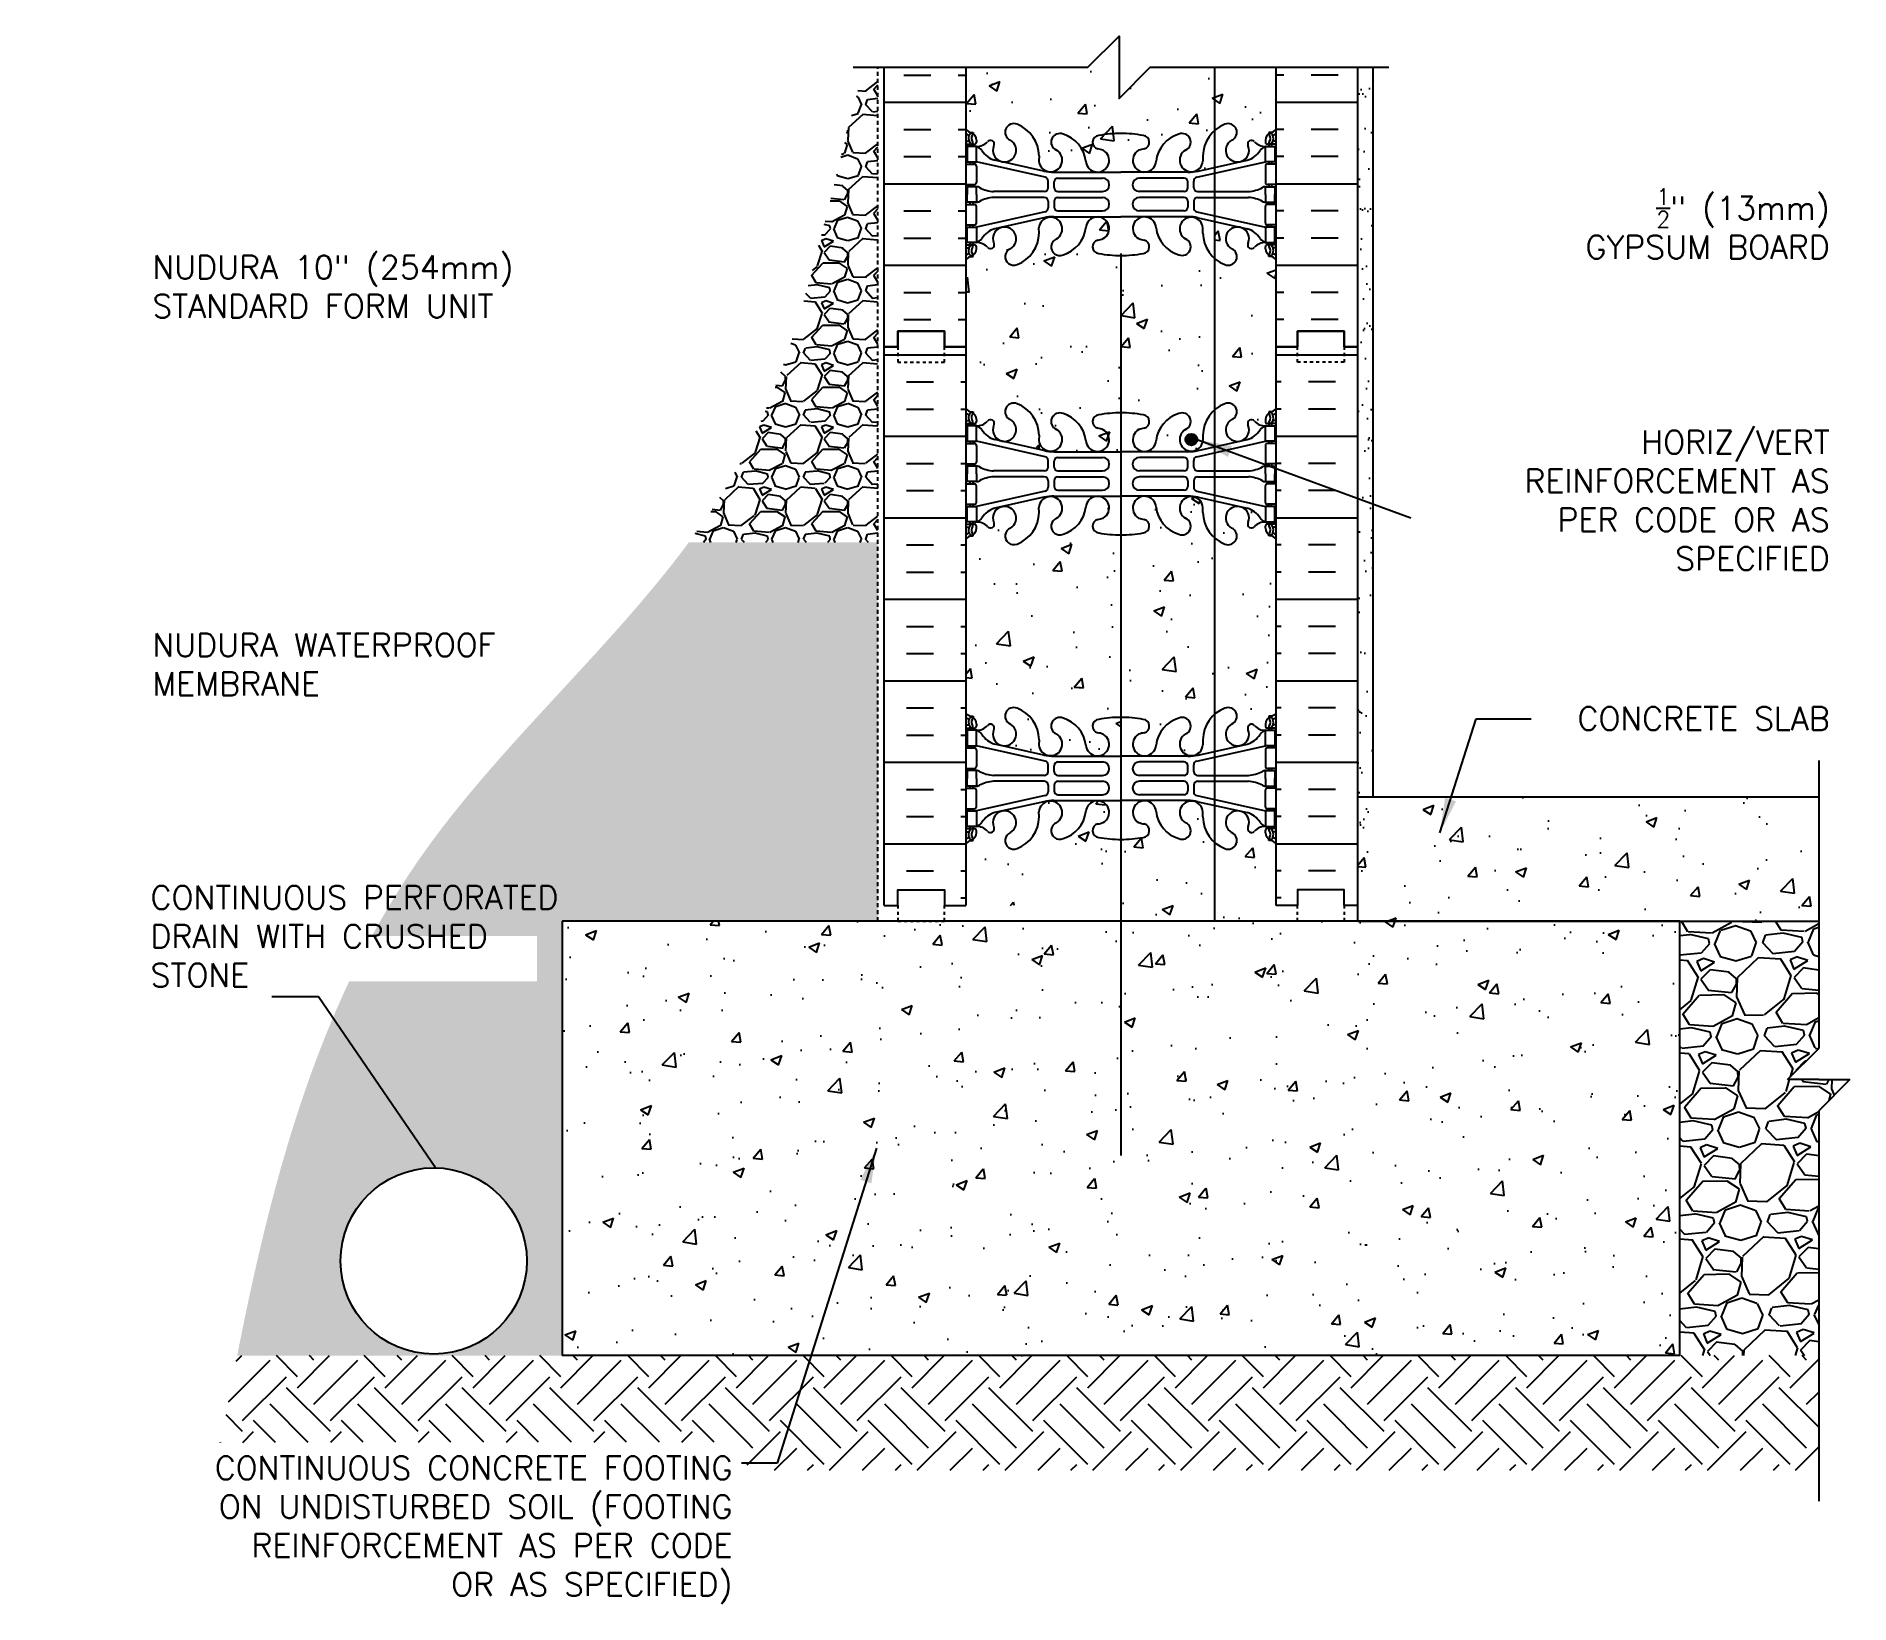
# Model space of a CAD drawing. Header units: inches. Extents: x -114.1 to -55.7, y 115.7 to 166.2.
import ezdxf

# ---------------------------------------------------------------- set-up
doc = ezdxf.new("R2010")
doc.units = ezdxf.units.IN
doc.header["$LTSCALE"] = 0.5
doc.header["$MEASUREMENT"] = 0
doc.linetypes.add('DASHED2', pattern=[0.375, 0.25, -0.125])
for name, color, linetype in [('HATCH', 12, 'Continuous'), ('line25', 2, 'Continuous'), ('LINE3', 3, 'Continuous'), ('LINE50', 5, 'Continuous'), ('LINE9', 9, 'Continuous'), ('TEXT', 4, 'Continuous'), ('Web_Edge', 9, 'Continuous')]:
    doc.layers.add(name, color=color, linetype=linetype)
doc.styles.add('DIM', font='romans.shx', dxfattribs={"width": 0.7})
doc.styles.add('ROMANS', font='romans')
doc.styles.get("Standard").update_dxf_attribs({"font": 'romans.shx'})
doc.dimstyles.new('ext', dxfattribs={"dimscale": 12, "dimtxt": 0.09375, "dimasz": 0.09375, "dimexe": 0.09375, "dimexo": 0.0625, "dimgap": 0.0625, "dimtad": 0, "dimjust": 1, "dimdec": 1, "dimzin": 3, "dimdsep": 46, "dimlunit": 4, "dimtxsty": 'DIM', "dimcen": 0.09, "dimdle": 0.09375, "dimclrt": 4, "dimadec": 0, "dimazin": 0, "dimtfac": 1, "dimtdec": 1, "dimtmove": 2, "dimatfit": 3, "dimfxl": 0, "dimfrac": 2, "dimtolj": 1, "dimtzin": 0, "dimarcsym": 0})
doc.dimstyles.new('ext_12', dxfattribs={"dimscale": 12, "dimtxt": 0.09375, "dimasz": 0.09375, "dimexe": 0.09375, "dimexo": 0.0625, "dimgap": 0.0625, "dimtad": 1, "dimdec": 1, "dimzin": 3, "dimdsep": 46, "dimlunit": 4, "dimtxsty": 'DIM', "dimcen": 0.09, "dimdle": 0.09375, "dimclrt": 4, "dimadec": 0, "dimazin": 0, "dimtfac": 1, "dimtdec": 1, "dimtmove": 2, "dimatfit": 3, "dimfxl": 0, "dimfrac": 2, "dimtolj": 1, "dimtzin": 0, "dimarcsym": 0})
pattern_1 = [(228.0128, (1.44, 2), (-15.99999646, -18.00000268), [0.269072, -26.638176]), (184.9697, (1.26, 1.8), (24.000002103, 1.999982614), [0.461736, -45.71185]), (132.5104, (0.8, 1.76), (19.99998144, -22.00001735), [0.325576, -32.232064]), (267.2737, (0.02, 1.26), (1.999992035, 40.00000059), [0.420476, -41.627116]), (292.8337, (0, 0.84), (-10.00001981, 23.999992824), [0.41231, -40.818746]), (357.2737, (0.16, 0.46), (-40.00000059, 1.999992035), [0.420476, -41.627116]), (37.6942, (0.58, 0.44), (-26.00001469, -19.99998081), [0.556058, -55.049698]), (72.2553, (1.02, 0.78), (14.000021525, 43.999992462), [0.524976, -51.972642]), (121.4296, (1.18, 1.28), (-16.00001647, 25.999990073), [0.4219, -41.768146]), (175.2364, (0.96, 1.64), (22.00000189, -1.99998307), [0.481664, -23.601526]), (222.3974, (0.48, 1.68), (-24.000014702, -21.999984164), [0.622896, -61.66675]), (138.8141, (2, 1.24), (-14.0000059, 11.99999463), [0.212602, -21.047688]), (171.4692, (1.84, 1.38), (25.99999657, -4.00001582), [0.404474, -40.043022]), (225, (1.44, 1.44), (-2e-16, -2.000001), [0.282842, -2.545584]), (203.1986, (1.3, 1.68), (9.99999946, 4.00000265), [0.152316, -15.07923]), (291.8014, (1.16, 1.62), (-1.9999998, 6.00000055), [0.215406, -10.554924]), (30.9638, (1.24, 1.42), (5.99999604, 4.00000497), [0.349858, -11.312046]), (161.5651, (1.54, 1.6), (4.0000009, -1.9999968), [0.252982, -6.071574]), (16.3895, (0, 1.62), (20.0000044, 5.99998542), [0.3544, -35.08569]), (70.3462, (0.34, 1.72), (-7.999990495, -22.00000427), [0.297322, -29.434816]), (293.1986, (1.54, 2), (-4.00000265, 9.99999946), [0.30463, -14.926916]), (343.6105, (1.66, 1.72), (-20.0000044, 5.99998542), [0.3544, -35.08569]), (339.444, (0, 0.38), (-10.0000037, 3.999992), [0.34176, -16.746248]), (294.7751, (0.32, 0.26), (-9.99998438, 22.00000684), [0.286356, -28.349286]), (66.8014, (1.56, 0), (4.00000265, 9.99999946), [0.30463, -14.926916]), (17.354, (1.68, 0.28), (-26.00000404, -7.999989005), [0.335262, -33.190848]), (69.444, (0.58, 0), (-3.999992, -10.0000037), [0.17088, -16.917128]), (101.3099, (1.44, 0), (-1.9999953, 8.0000015), [0.10198, -10.096058]), (165.9638, (1.42, 0.1), (6.0000011, -1.9999961), [0.41231, -7.8339]), (186.009, (1.02, 0.2), (19.9999995, 1.999998635), [0.3821, -37.827846]), (303.6901, (1.24, 1.24), (-2.0000027, 3.9999991), [0.288444, -6.922658]), (353.1572, (1.4, 1), (33.99999873, -4.000015996), [0.503588, -49.855126]), (60.9454, (1.9, 0.94), (-8.00000005, -14.00000077), [0.205912, -20.385348]), (90, (2, 1.12), (-2, 2), [0.12, -1.88]), (120.2564, (0.98, 0.26), (7.99998977, -14.00000491), [0.277848, -27.50704]), (48.0128, (0.84, 0.5), (15.99999646, 18.00000268), [0.538144, -26.369104]), (0, (1.2, 0.9), (2, 2), [0.52, -1.48]), (325.3048, (1.72, 0.9), (-19.99998852, 14.00001722), [0.316228, -31.306548]), (254.0546, (1.98, 0.72), (-1.99999978, -8.00000025), [0.291204, -14.269016]), (207.646, (1.9, 0.44), (-37.999991614, -20.000015426), [0.47413, -46.938948]), (175.4261, (1.48, 0.22), (-26.000001117, 1.999989602), [0.501598, -49.658148])]

msp = doc.modelspace()

# ---------------------------------------------------------------- texts
at = {"layer": 'TEXT', "char_height": 0.75, "style": 'ROMANS'}
for s, insert, width, attachment_point in [('\\A1;{\\H0.7x;\\S1/2;}" (13mm) \\PGYPSUM BOARD', (-56.347, 160.182), 11.98734, 6), ('NUDURA 10" (254mm) STANDARD FORM UNIT', (-110.387, 158.151), 14.30365, 4), ('HORIZ/VERT REINFORCEMENT AS PER CODE OR AS SPECIFIED', (-56.347, 151.267), 11.98734, 6), ('NUDURA WATERPROOF MEMBRANE', (-110.387, 145.982), 14.30365, 4), ('CONCRETE SLAB  ', (-56.347, 144.237), 14.1811, 6), ('CONTINUOUS PERFORATED \\PDRAIN WITH CRUSHED \\PSTONE', (-110.447, 137.223), 14.30365, 4)]:
    msp.add_mtext(s, dxfattribs=dict(at, insert=insert, width=width, attachment_point=attachment_point))
at = {"layer": 'TEXT', "insert": (-91.695, 118.101), "char_height": 0.75, "width": 18.6698, "attachment_point": 6}
msp.add_mtext('CONTINUOUS CONCRETE FOOTING ON UNDISTURBED SOIL (FOOTING REINFORCEMENT AS PER CODE OR AS SPECIFIED)', dxfattribs=at)

# ---------------------------------------------------------------- blocks, each defined once
blk = doc.blocks.new('10 web')
at = {"layer": 'Web_Edge'}
for p, q in [((-5, 6.624), (-4.922, 6.624)), ((-5, 6.524), (-4.717, 6.524)), ((-4.854, 6.903), (-4.764, 6.903)), ((-4.854, 6.524), (-4.854, 6.454)), ((-4.764, 6.903), (-4.764, 6.861)), ((-4.764, 6.524), (-4.764, 6.454)), ((-4.654, 6.654), (-4.654, 6.586)), ((-4.102, 6.458), (-4.09, 6.479)), ((4.102, 6.458), (4.09, 6.479)), ((4.654, 6.654), (4.654, 6.586)), ((5, 6.524), (4.716, 6.524)), ((4.854, 6.903), (4.764, 6.903)), ((4.764, 6.903), (4.764, 6.861)), ((4.764, 6.524), (4.764, 6.454)), ((4.854, 6.524), (4.854, 6.454)), ((5, 6.624), (4.922, 6.624)), ((-5, 5.884), (-4.717, 5.884)), ((-4.854, 5.954), (-4.854, 5.884)), ((-4.764, 5.954), (-4.764, 5.884)), ((-2.441, 5.457), (-4.659, 5.954)), ((-2.485, 5.655), (-4.066, 6.008)), ((-2.64, 6.147), (-2.641, 5.983)), ((2.441, 5.457), (4.659, 5.954)), ((2.485, 5.655), (4.066, 6.008)), ((2.64, 6.147), (2.641, 5.983)), ((5, 5.884), (4.716, 5.884)), ((4.764, 5.954), (4.764, 5.884)), ((4.854, 5.954), (4.854, 5.884)), ((-4.654, 5.821), (-4.654, 5.286)), ((-2.344, 5.123), (-2.344, 5.335)), ((-2.158, 5.619), (0, 5.619)), ((-2.156, 5.124), (-2.156, 5.308)), ((-2.031, 5.433), (-0.592, 5.433)), ((2.158, 5.619), (0, 5.619)), ((2.031, 5.433), (0.592, 5.433)), ((2.156, 5.124), (2.156, 5.308)), ((2.344, 5.123), (2.344, 5.335)), ((4.654, 5.821), (4.654, 5.286)), ((-5, 5.224), (-4.717, 5.224)), ((-4.854, 5.224), (-4.854, 5.154)), ((-4.764, 5.224), (-4.764, 5.154)), ((-2.469, 4.998), (-4.106, 4.998)), ((-2.469, 4.81), (-4.106, 4.81)), ((-2.344, 4.685), (-2.344, 4.472)), ((-2.156, 4.684), (-2.156, 4.5)), ((-2.031, 4.999), (-0.592, 4.999)), ((-2.031, 4.809), (-0.592, 4.809)), ((2.031, 4.999), (0.592, 4.999)), ((2.031, 4.809), (0.592, 4.809)), ((2.156, 4.684), (2.156, 4.5)), ((2.344, 4.685), (2.344, 4.472)), ((2.469, 4.998), (4.106, 4.998)), ((2.469, 4.81), (4.106, 4.81)), ((5, 5.224), (4.716, 5.224)), ((4.764, 5.224), (4.764, 5.154)), ((4.854, 5.224), (4.854, 5.154)), ((-5, 4.584), (-4.717, 4.584)), ((-4.854, 4.584), (-4.854, 4.654)), ((-4.764, 4.584), (-4.764, 4.654)), ((-2.441, 4.35), (-4.659, 3.854)), ((-4.654, 3.986), (-4.654, 4.521)), ((-2.485, 4.152), (-4.066, 3.799)), ((-2.158, 4.188), (0, 4.188)), ((-2.031, 4.375), (-0.592, 4.375)), ((2.158, 4.188), (0, 4.188)), ((2.031, 4.375), (0.592, 4.375)), ((2.441, 4.35), (4.659, 3.854)), ((2.485, 4.152), (4.066, 3.799)), ((4.654, 3.986), (4.654, 4.521)), ((5, 4.584), (4.716, 4.584)), ((4.764, 4.584), (4.764, 4.654)), ((4.854, 4.584), (4.854, 4.654)), ((-5, 3.924), (-4.717, 3.924)), ((-4.854, 3.854), (-4.854, 3.924)), ((-4.764, 3.854), (-4.764, 3.924)), ((-2.64, 3.66), (-2.641, 3.825)), ((2.64, 3.66), (2.641, 3.825)), ((5, 3.924), (4.716, 3.924)), ((4.764, 3.854), (4.764, 3.924)), ((4.854, 3.854), (4.854, 3.924)), ((-5, 3.284), (-4.717, 3.284)), ((-5, 3.184), (-4.922, 3.184)), ((-4.854, 3.284), (-4.854, 3.354)), ((-4.764, 3.284), (-4.764, 3.354)), ((-4.764, 2.905), (-4.764, 2.947)), ((-4.654, 3.154), (-4.654, 3.221)), ((-4.102, 3.35), (-4.09, 3.328)), ((4.102, 3.35), (4.09, 3.328)), ((4.654, 3.154), (4.654, 3.221)), ((5, 3.284), (4.716, 3.284)), ((4.764, 3.284), (4.764, 3.354)), ((4.764, 2.905), (4.764, 2.947)), ((4.854, 3.284), (4.854, 3.354)), ((5, 3.184), (4.922, 3.184)), ((-4.854, 2.905), (-4.764, 2.905)), ((4.854, 2.905), (4.764, 2.905)), ((-4.854, -2.905), (-4.764, -2.905)), ((-4.764, -2.905), (-4.764, -2.947)), ((4.854, -2.905), (4.764, -2.905)), ((4.764, -2.905), (4.764, -2.947)), ((-5, -3.184), (-4.922, -3.184)), ((-5, -3.284), (-4.717, -3.284)), ((-4.854, -3.284), (-4.854, -3.354)), ((-4.764, -3.284), (-4.764, -3.354)), ((-4.654, -3.154), (-4.654, -3.221)), ((-4.102, -3.35), (-4.09, -3.328)), ((4.102, -3.35), (4.09, -3.328)), ((4.654, -3.154), (4.654, -3.221)), ((5, -3.284), (4.716, -3.284)), ((4.764, -3.284), (4.764, -3.354)), ((4.854, -3.284), (4.854, -3.354)), ((5, -3.184), (4.922, -3.184)), ((-5, -3.924), (-4.717, -3.924)), ((-4.854, -3.854), (-4.854, -3.924)), ((-4.764, -3.854), (-4.764, -3.924)), ((-2.441, -4.35), (-4.659, -3.854)), ((-4.654, -3.986), (-4.654, -4.521)), ((-2.485, -4.152), (-4.066, -3.799)), ((-2.64, -3.66), (-2.641, -3.825)), ((2.441, -4.35), (4.659, -3.854)), ((2.485, -4.152), (4.066, -3.799)), ((2.64, -3.66), (2.641, -3.825)), ((4.654, -3.986), (4.654, -4.521)), ((5, -3.924), (4.716, -3.924)), ((4.764, -3.854), (4.764, -3.924)), ((4.854, -3.854), (4.854, -3.924)), ((-5, -4.584), (-4.717, -4.584)), ((-4.854, -4.584), (-4.854, -4.654)), ((-4.764, -4.584), (-4.764, -4.654)), ((-2.344, -4.685), (-2.344, -4.472)), ((-2.158, -4.188), (0, -4.188)), ((-2.156, -4.684), (-2.156, -4.5)), ((-2.031, -4.375), (-0.592, -4.375)), ((2.158, -4.188), (0, -4.188)), ((2.031, -4.375), (0.592, -4.375)), ((2.156, -4.684), (2.156, -4.5)), ((2.344, -4.685), (2.344, -4.472)), ((5, -4.584), (4.716, -4.584)), ((4.764, -4.584), (4.764, -4.654)), ((4.854, -4.584), (4.854, -4.654)), ((-5, -5.224), (-4.717, -5.224)), ((-4.854, -5.224), (-4.854, -5.154)), ((-4.764, -5.224), (-4.764, -5.154)), ((-2.469, -4.81), (-4.106, -4.81)), ((-2.469, -4.998), (-4.106, -4.998)), ((-2.344, -5.123), (-2.344, -5.335)), ((-2.156, -5.124), (-2.156, -5.308)), ((-2.031, -4.809), (-0.592, -4.809)), ((-2.031, -4.999), (-0.592, -4.999)), ((2.031, -4.809), (0.592, -4.809)), ((2.031, -4.999), (0.592, -4.999)), ((2.156, -5.124), (2.156, -5.308)), ((2.344, -5.123), (2.344, -5.335)), ((2.469, -4.81), (4.106, -4.81)), ((2.469, -4.998), (4.106, -4.998)), ((5, -5.224), (4.716, -5.224)), ((4.764, -5.224), (4.764, -5.154)), ((4.854, -5.224), (4.854, -5.154)), ((-2.441, -5.457), (-4.659, -5.954)), ((-4.654, -5.821), (-4.654, -5.286)), ((-2.485, -5.655), (-4.066, -6.008)), ((-2.158, -5.619), (0, -5.619)), ((-2.031, -5.433), (-0.592, -5.433)), ((2.158, -5.619), (0, -5.619)), ((2.031, -5.433), (0.592, -5.433)), ((2.441, -5.457), (4.659, -5.954)), ((2.485, -5.655), (4.066, -6.008)), ((4.654, -5.821), (4.654, -5.286)), ((-5, -5.884), (-4.717, -5.884)), ((-4.854, -5.954), (-4.854, -5.884)), ((-4.764, -5.954), (-4.764, -5.884)), ((-2.64, -6.147), (-2.641, -5.983)), ((2.64, -6.147), (2.641, -5.983)), ((5, -5.884), (4.716, -5.884)), ((4.764, -5.954), (4.764, -5.884)), ((4.854, -5.954), (4.854, -5.884)), ((-5, -6.524), (-4.717, -6.524)), ((-5, -6.624), (-4.922, -6.624)), ((-4.854, -6.524), (-4.854, -6.454)), ((-4.854, -6.903), (-4.764, -6.903)), ((-4.764, -6.524), (-4.764, -6.454)), ((-4.764, -6.903), (-4.764, -6.861)), ((-4.654, -6.654), (-4.654, -6.586)), ((-4.102, -6.458), (-4.09, -6.479)), ((4.102, -6.458), (4.09, -6.479)), ((4.654, -6.654), (4.654, -6.586)), ((5, -6.524), (4.716, -6.524)), ((4.764, -6.524), (4.764, -6.454)), ((4.764, -6.903), (4.764, -6.861)), ((4.854, -6.903), (4.764, -6.903)), ((4.854, -6.524), (4.854, -6.454)), ((5, -6.624), (4.922, -6.624))]:
    blk.add_line(p, q, dxfattribs=at)
for points in [[(-4.959, 5.954), (-4.659, 5.954), (-4.659, 6.454), (-4.959, 6.454)], [(4.959, 5.954), (4.659, 5.954), (4.659, 6.454), (4.959, 6.454)], [(-4.959, 3.854), (-4.659, 3.854), (-4.659, 3.354), (-4.959, 3.354)], [(4.959, 3.854), (4.659, 3.854), (4.659, 3.354), (4.959, 3.354)], [(-4.959, -3.854), (-4.659, -3.854), (-4.659, -3.354), (-4.959, -3.354)], [(4.959, -3.854), (4.659, -3.854), (4.659, -3.354), (4.959, -3.354)], [(-4.959, -5.954), (-4.659, -5.954), (-4.659, -6.454), (-4.959, -6.454)], [(4.959, -5.954), (4.659, -5.954), (4.659, -6.454), (4.959, -6.454)]]:
    blk.add_lwpolyline(points, close=True, dxfattribs=at)
for points in [[(-4.659, 4.904), (-4.659, 5.154), (-4.959, 5.154), (-4.959, 4.904)], [(-4.659, 4.904), (-4.659, 4.654), (-4.959, 4.654), (-4.959, 4.904)], [(4.659, 4.904), (4.659, 5.154), (4.959, 5.154), (4.959, 4.904)], [(4.659, 4.904), (4.659, 4.654), (4.959, 4.654), (4.959, 4.904)], [(-4.659, -4.904), (-4.659, -4.654), (-4.959, -4.654), (-4.959, -4.904)], [(4.659, -4.904), (4.659, -4.654), (4.959, -4.654), (4.959, -4.904)], [(-4.659, -4.904), (-4.659, -5.154), (-4.959, -5.154), (-4.959, -4.904)], [(4.659, -4.904), (4.659, -5.154), (4.959, -5.154), (4.959, -4.904)]]:
    blk.add_lwpolyline(points, dxfattribs=at)
for centre, radius, start, end in [((-3.456, 6.908), 0.277, 67.31998, 247.31998), ((-3.732, 6.141), 1.092, 0.33317, 69.48254), ((3.732, 6.141), 1.092, 110.51746, 179.66683), ((3.456, 6.908), 0.277, 292.68002, 112.68002), ((-4.654, 7.361), 0.5, 226.21219, 250.52878), ((-4.654, 7.361), 0.6, 234.78322, 245.07477), ((-4.922, 6.643), 0.0196, 269.40316, 15.4901), ((-4.66, 6.708), 0.25, 140.11451, 222.46087), ((-4.916, 6.798), 0.021, 343.464, 63.99573), ((-4.818, 6.839), 0.045, 321.448, 139.1879), ((-4.812, 6.57), 0.045, 222.46087, 42.46087), ((-4.904, 6.654), 0.25, 0, 70.52878), ((-4.66, 6.708), 0.16, 140.00008, 222.46087), ((-4.717, 6.586), 0.0625, 270, 0), ((-4.634, 6.894), 0.441, 266.7976, 318.98732), ((-4.781, 6.111), 0.364, 34.97751, 70.33874), ((-4.207, 6.523), 0.125, 339.62427, 138.98732), ((-3.75, 6.327), 0.375, 159.62427, 60.06847), ((-1.973, 6.591), 0.277, 67.31998, 247.31998), ((-2.157, 5.854), 1.034, 6.66686, 73.66351), ((-0.694, 6.586), 0.22, 95.18347, 255.7396), ((-0.017, 3.092), 3.777, 89.73938, 100.62755), ((0.017, 3.092), 3.777, 79.37245, 90.26062), ((0.694, 6.586), 0.22, 284.2604, 84.81653), ((2.157, 5.854), 1.034, 106.33649, 173.33314), ((1.973, 6.591), 0.277, 292.68002, 112.68002), ((3.75, 6.327), 0.375, 119.93153, 20.37573), ((4.207, 6.523), 0.125, 41.01268, 200.37573), ((4.634, 6.894), 0.441, 221.01268, 273.2024), ((4.781, 6.111), 0.364, 109.66126, 145.02249), ((4.904, 6.654), 0.25, 109.47122, 180), ((4.716, 6.586), 0.0625, 180, 270), ((4.812, 6.57), 0.045, 137.53913, 317.53913), ((4.818, 6.839), 0.045, 40.8121, 218.552), ((4.66, 6.708), 0.16, 317.53913, 39.99992), ((4.654, 7.361), 0.5, 289.47122, 313.78911), ((4.66, 6.708), 0.25, 317.53913, 39.88549), ((4.916, 6.798), 0.021, 116.00427, 196.536), ((4.922, 6.643), 0.0196, 164.5099, 270.59684), ((4.654, 7.361), 0.6, 294.92523, 305.21678), ((-4.717, 5.821), 0.0625, 0, 90), ((-3.858, 6.722), 0.743, 212.79192, 253.81071), ((-2.267, 6.01), 0.375, 184.24484, 60.06847), ((-0.756, 6.002), 0.375, 184.24484, 60.06847), ((-0.863, 5.546), 0.834, 69.37291, 82.1063), ((0.756, 6.002), 0.375, 119.93153, 355.75516), ((0.863, 5.546), 0.834, 97.8937, 110.62709), ((2.267, 6.01), 0.375, 119.93153, 355.75516), ((3.858, 6.722), 0.743, 286.18929, 327.20808), ((4.716, 5.821), 0.0625, 90, 180), ((-4.717, 5.286), 0.0625, 270, 0), ((-2.158, 7.119), 1.5, 257.41348, 270), ((-2.469, 5.335), 0.125, 0, 77.37673), ((-2.031, 5.308), 0.125, 90, 180), ((-0.592, 5.216), 0.217, 270, 90), ((0.592, 5.216), 0.217, 90, 270), ((2.031, 5.308), 0.125, 0, 90), ((2.158, 7.119), 1.5, 270, 282.58652), ((2.469, 5.335), 0.125, 102.62327, 180), ((4.716, 5.286), 0.0625, 180, 270), ((-4.663, 4.935), 0.219, 60.49375, 88.91995), ((-4.663, 4.873), 0.219, 271.08005, 299.50625), ((-4.018, 6.165), 1.17, 242.63655, 265.65045), ((-4.018, 3.643), 1.17, 94.34955, 117.36345), ((-2.469, 5.123), 0.125, 270, 0), ((-2.469, 4.685), 0.125, 0, 90), ((-2.031, 5.124), 0.125, 180, 270), ((-2.031, 4.684), 0.125, 90, 180), ((-0.592, 4.592), 0.217, 270, 90), ((0.592, 4.592), 0.217, 90, 270), ((2.031, 5.124), 0.125, 270, 360), ((2.031, 4.684), 0.125, 0, 90), ((2.469, 5.123), 0.125, 180, 270), ((2.469, 4.685), 0.125, 90, 180), ((4.018, 6.165), 1.17, 274.34955, 297.36345), ((4.018, 3.643), 1.17, 62.63655, 85.65045), ((4.663, 4.935), 0.219, 91.08005, 119.50625), ((4.663, 4.873), 0.219, 240.49375, 268.91995), ((-4.717, 4.521), 0.0625, 0, 90), ((-2.267, 3.797), 0.375, 299.93153, 175.75516), ((-2.158, 2.688), 1.5, 90, 102.58652), ((-2.469, 4.472), 0.125, 282.62327, 0), ((-2.031, 4.5), 0.125, 180, 270), ((-0.756, 3.806), 0.375, 299.93153, 175.75516), ((0.756, 3.806), 0.375, 4.24484, 240.06847), ((2.267, 3.797), 0.375, 4.24484, 240.06847), ((2.031, 4.5), 0.125, 270, 0), ((2.158, 2.688), 1.5, 77.41348, 90), ((2.469, 4.472), 0.125, 180, 257.37673), ((4.716, 4.521), 0.0625, 90, 180), ((-4.717, 3.986), 0.0625, 270, 0), ((-3.858, 3.085), 0.743, 106.18929, 147.20808), ((-3.75, 3.48), 0.375, 299.93153, 200.37573), ((-3.732, 3.667), 1.092, 290.51746, 359.66683), ((-2.157, 3.954), 1.034, 286.33649, 353.33314), ((2.157, 3.954), 1.034, 186.66686, 253.66351), ((3.732, 3.667), 1.092, 180.33317, 249.48254), ((3.75, 3.48), 0.375, 339.62427, 240.06847), ((3.858, 3.085), 0.743, 32.79192, 73.81071), ((4.716, 3.986), 0.0625, 180, 270), ((-4.654, 2.447), 0.6, 114.92523, 125.21582), ((-4.922, 3.164), 0.0196, 344.5099, 90.59684), ((-4.66, 3.099), 0.25, 137.53913, 219.88549), ((-4.916, 3.01), 0.021, 296.00427, 16.536), ((-4.818, 2.968), 0.045, 220.8121, 38.552), ((-4.812, 3.238), 0.045, 317.53913, 137.53913), ((-4.904, 3.154), 0.25, 289.47122, 360), ((-4.66, 3.099), 0.16, 137.53913, 219.99992), ((-4.717, 3.221), 0.0625, 360, 90), ((-4.781, 3.696), 0.364, 289.66126, 325.02249), ((-4.634, 2.913), 0.441, 41.01268, 93.2024), ((-4.207, 3.285), 0.125, 221.01268, 20.37573), ((-3.456, 2.9), 0.277, 112.68002, 292.68002), ((-1.973, 3.217), 0.277, 112.68002, 292.68002), ((-0.694, 3.222), 0.22, 104.2604, 264.81653), ((-0.863, 4.262), 0.834, 277.8937, 290.62709), ((-0.017, 6.716), 3.777, 259.37245, 270.26062), ((0.017, 6.716), 3.777, 269.73938, 280.62755), ((0.863, 4.262), 0.834, 249.37291, 262.1063), ((0.694, 3.222), 0.22, 275.18347, 75.7396), ((1.973, 3.217), 0.277, 247.31998, 67.31998), ((3.456, 2.9), 0.277, 247.31998, 67.31998), ((4.207, 3.285), 0.125, 159.62427, 318.98732), ((4.634, 2.913), 0.441, 86.7976, 138.98732), ((4.781, 3.696), 0.364, 214.97751, 250.33874), ((4.716, 3.221), 0.0625, 90, 180), ((4.904, 3.154), 0.25, 180, 250.52878), ((4.812, 3.238), 0.045, 42.46087, 222.46087), ((4.818, 2.968), 0.045, 141.448, 319.1879), ((4.66, 3.099), 0.16, 320.00008, 42.46087), ((4.66, 3.099), 0.25, 320.11451, 42.46087), ((4.916, 3.01), 0.021, 163.464, 243.99573), ((4.922, 3.164), 0.0196, 89.40316, 195.4901), ((4.654, 2.447), 0.6, 54.78322, 65.07477), ((-4.654, 2.447), 0.5, 109.47122, 133.78781), ((4.654, 2.447), 0.5, 46.21089, 70.52878), ((-4.654, -2.447), 0.5, 226.21219, 250.52878), ((-4.904, -3.154), 0.25, 0, 70.52878), ((-3.456, -2.9), 0.277, 67.31998, 247.31998), ((-3.732, -3.667), 1.092, 0.33317, 69.48254), ((3.732, -3.667), 1.092, 110.51746, 179.66683), ((3.456, -2.9), 0.277, 292.68002, 112.68002), ((4.904, -3.154), 0.25, 109.47122, 180), ((4.654, -2.447), 0.5, 289.47122, 313.78911), ((-4.654, -2.447), 0.6, 234.78418, 245.07477), ((-4.922, -3.164), 0.0196, 269.40316, 15.4901), ((-4.66, -3.099), 0.25, 140.11451, 222.46087), ((-4.916, -3.01), 0.021, 343.464, 63.99573), ((-4.818, -2.968), 0.045, 321.448, 139.1879), ((-4.812, -3.238), 0.045, 222.46087, 42.46087), ((-4.66, -3.099), 0.16, 140.00008, 222.46087), ((-4.717, -3.221), 0.0625, 270, 0), ((-4.634, -2.913), 0.441, 266.7976, 318.98732), ((-4.781, -3.696), 0.364, 34.97751, 70.33874), ((-3.858, -3.085), 0.743, 212.79192, 253.81071), ((-4.207, -3.285), 0.125, 339.62427, 138.98732), ((-3.75, -3.48), 0.375, 159.62427, 60.06847), ((-2.267, -3.797), 0.375, 184.24484, 60.06847), ((-1.973, -3.217), 0.277, 67.31998, 247.31998), ((-2.157, -3.954), 1.034, 6.66686, 73.66351), ((-0.756, -3.806), 0.375, 184.24484, 60.06847), ((-0.694, -3.222), 0.22, 95.18347, 255.7396), ((-0.863, -4.262), 0.834, 69.37291, 82.1063), ((-0.017, -6.716), 3.777, 89.73938, 100.62755), ((0.017, -6.716), 3.777, 79.37245, 90.26062), ((0.756, -3.806), 0.375, 119.93153, 355.75516), ((0.863, -4.262), 0.834, 97.8937, 110.62709), ((0.694, -3.222), 0.22, 284.2604, 84.81653), ((2.157, -3.954), 1.034, 106.33649, 173.33314), ((1.973, -3.217), 0.277, 292.68002, 112.68002), ((2.267, -3.797), 0.375, 119.93153, 355.75516), ((3.75, -3.48), 0.375, 119.93153, 20.37573), ((3.858, -3.085), 0.743, 286.18929, 327.20808), ((4.207, -3.285), 0.125, 41.01268, 200.37573), ((4.634, -2.913), 0.441, 221.01268, 273.2024), ((4.781, -3.696), 0.364, 109.66126, 145.02249), ((4.716, -3.221), 0.0625, 180, 270), ((4.812, -3.238), 0.045, 137.53913, 317.53913), ((4.818, -2.968), 0.045, 40.8121, 218.552), ((4.66, -3.099), 0.16, 317.53913, 39.99992), ((4.66, -3.099), 0.25, 317.53913, 39.88549), ((4.916, -3.01), 0.021, 116.00427, 196.536), ((4.922, -3.164), 0.0196, 164.5099, 270.59684), ((4.654, -2.447), 0.6, 294.92523, 305.21678), ((-4.717, -3.986), 0.0625, 0, 90), ((4.716, -3.986), 0.0625, 90, 180), ((-4.717, -4.521), 0.0625, 270, 0), ((-4.663, -4.873), 0.219, 60.49375, 88.91995), ((-2.158, -2.688), 1.5, 257.41348, 270), ((-2.469, -4.472), 0.125, 0, 77.37673), ((-2.031, -4.5), 0.125, 90, 180), ((-0.592, -4.592), 0.217, 270, 90), ((0.592, -4.592), 0.217, 90, 270), ((2.031, -4.5), 0.125, 0, 90), ((2.158, -2.688), 1.5, 270, 282.58652), ((2.469, -4.472), 0.125, 102.62327, 180), ((4.663, -4.873), 0.219, 91.08005, 119.50625), ((4.716, -4.521), 0.0625, 180, 270), ((-4.717, -5.286), 0.0625, 0, 90), ((-4.663, -4.935), 0.219, 271.08005, 299.50625), ((-4.018, -3.643), 1.17, 242.63655, 265.65045), ((-4.018, -6.165), 1.17, 94.34955, 117.36345), ((-2.469, -4.685), 0.125, 270, 0), ((-2.469, -5.123), 0.125, 0, 90), ((-2.031, -4.684), 0.125, 180, 270), ((-2.031, -5.124), 0.125, 90, 180), ((-0.592, -5.216), 0.217, 270, 90), ((0.592, -5.216), 0.217, 90, 270), ((2.031, -4.684), 0.125, 270, 360), ((2.031, -5.124), 0.125, 0, 90), ((2.469, -4.685), 0.125, 180, 270), ((2.469, -5.123), 0.125, 90, 180), ((4.018, -3.643), 1.17, 274.34955, 297.36345), ((4.018, -6.165), 1.17, 62.63655, 85.65045), ((4.663, -4.935), 0.219, 240.49375, 268.91995), ((4.716, -5.286), 0.0625, 90, 180), ((-4.717, -5.821), 0.0625, 270, 0), ((-2.267, -6.01), 0.375, 299.93153, 175.75516), ((-2.158, -7.119), 1.5, 90, 102.58652), ((-2.469, -5.335), 0.125, 282.62327, 0), ((-2.031, -5.308), 0.125, 180, 270), ((-0.756, -6.002), 0.375, 299.93153, 175.75516), ((0.756, -6.002), 0.375, 4.24484, 240.06847), ((2.267, -6.01), 0.375, 4.24484, 240.06847), ((2.031, -5.308), 0.125, 270, 0), ((2.158, -7.119), 1.5, 77.41348, 90), ((2.469, -5.335), 0.125, 180, 257.37673), ((4.716, -5.821), 0.0625, 180, 270), ((-4.781, -6.111), 0.364, 289.66126, 325.02249), ((-3.858, -6.722), 0.743, 106.18929, 147.20808), ((-3.75, -6.327), 0.375, 299.93153, 200.37573), ((-3.732, -6.141), 1.092, 290.51746, 359.66683), ((-1.973, -6.591), 0.277, 112.68002, 292.68002), ((-2.157, -5.854), 1.034, 286.33649, 353.33314), ((-0.694, -6.586), 0.22, 104.2604, 264.81653), ((-0.863, -5.546), 0.834, 277.8937, 290.62709), ((0.863, -5.546), 0.834, 249.37291, 262.1063), ((0.694, -6.586), 0.22, 275.18347, 75.7396), ((2.157, -5.854), 1.034, 186.66686, 253.66351), ((1.973, -6.591), 0.277, 247.31998, 67.31998), ((3.732, -6.141), 1.092, 180.33317, 249.48254), ((3.75, -6.327), 0.375, 339.62427, 240.06847), ((3.858, -6.722), 0.743, 32.79192, 73.81071), ((4.781, -6.111), 0.364, 214.97751, 250.33874), ((-4.654, -7.361), 0.6, 114.92523, 125.21678), ((-4.654, -7.361), 0.5, 109.47122, 133.78781), ((-4.922, -6.643), 0.0196, 344.5099, 90.59684), ((-4.66, -6.708), 0.25, 137.53913, 219.88549), ((-4.916, -6.798), 0.021, 296.00427, 16.536), ((-4.818, -6.839), 0.045, 220.8121, 38.552), ((-4.812, -6.57), 0.045, 317.53913, 137.53913), ((-4.904, -6.654), 0.25, 289.47122, 360), ((-4.66, -6.708), 0.16, 137.53913, 219.99992), ((-4.717, -6.586), 0.0625, 360, 90), ((-4.634, -6.894), 0.441, 41.01268, 93.2024), ((-4.207, -6.523), 0.125, 221.01268, 20.37573), ((-3.456, -6.908), 0.277, 112.68002, 292.68002), ((-0.017, -3.092), 3.777, 259.37245, 270.26062), ((0.017, -3.092), 3.777, 269.73938, 280.62755), ((3.456, -6.908), 0.277, 247.31998, 67.31998), ((4.207, -6.523), 0.125, 159.62427, 318.98732), ((4.634, -6.894), 0.441, 86.7976, 138.98732), ((4.716, -6.586), 0.0625, 90, 180), ((4.904, -6.654), 0.25, 180, 250.52878), ((4.812, -6.57), 0.045, 42.46087, 222.46087), ((4.818, -6.839), 0.045, 141.448, 319.1879), ((4.66, -6.708), 0.16, 320.00008, 42.46087), ((4.654, -7.361), 0.5, 46.21089, 70.52878), ((4.66, -6.708), 0.25, 320.11451, 42.46087), ((4.916, -6.798), 0.021, 163.464, 243.99573), ((4.922, -6.643), 0.0196, 89.40316, 195.4901), ((4.654, -7.361), 0.6, 54.78322, 65.07477)]:
    blk.add_arc(centre, radius, start, end, dxfattribs=at)
for points in [[(-2.156, 5.129), (-2.156, 5.303)], [(2.156, 5.129), (2.156, 5.303)], [(-2.156, 4.679), (-2.156, 4.505)], [(2.156, 4.679), (2.156, 4.505)], [(-2.156, -4.679), (-2.156, -4.505)], [(2.156, -4.679), (2.156, -4.505)], [(-2.156, -5.129), (-2.156, -5.303)], [(2.156, -5.129), (2.156, -5.303)]]:
    blk.add_open_spline(points, degree=1, dxfattribs=at)
blk = doc.blocks.new('10 web Single')
at = {"layer": 'Web_Edge'}
for p, q in [((-9.854, -2.097), (-9.764, -2.097)), ((-9.764, -2.097), (-9.764, -2.139)), ((-0.146, -2.097), (-0.236, -2.097)), ((-0.236, -2.097), (-0.236, -2.139)), ((-10, -2.376), (-9.922, -2.376)), ((-10, -2.476), (-9.717, -2.476)), ((-9.854, -2.476), (-9.854, -2.546)), ((-9.764, -2.476), (-9.764, -2.546)), ((-9.654, -2.346), (-9.654, -2.414)), ((-9.102, -2.542), (-9.09, -2.521)), ((-7.64, -2.853), (-7.641, -3.017)), ((-2.36, -2.853), (-2.359, -3.017)), ((-0.898, -2.542), (-0.91, -2.521)), ((-0.346, -2.346), (-0.346, -2.414)), ((0, -2.476), (-0.284, -2.476)), ((-0.236, -2.476), (-0.236, -2.546)), ((-0.146, -2.476), (-0.146, -2.546)), ((0, -2.376), (-0.078, -2.376)), ((-10, -3.116), (-9.717, -3.116)), ((-9.854, -3.046), (-9.854, -3.116)), ((-9.764, -3.046), (-9.764, -3.116)), ((-7.441, -3.543), (-9.659, -3.046)), ((-9.654, -3.179), (-9.654, -3.714)), ((-7.485, -3.345), (-9.066, -2.992)), ((-7.158, -3.381), (-5, -3.381)), ((-2.842, -3.381), (-5, -3.381)), ((-2.559, -3.543), (-0.341, -3.046)), ((-2.515, -3.345), (-0.934, -2.992)), ((-0.346, -3.179), (-0.346, -3.714)), ((0, -3.116), (-0.284, -3.116)), ((-0.236, -3.046), (-0.236, -3.116)), ((-0.146, -3.046), (-0.146, -3.116)), ((-10, -3.776), (-9.717, -3.776)), ((-9.854, -3.776), (-9.854, -3.846)), ((-9.764, -3.776), (-9.764, -3.846)), ((-7.469, -4.002), (-9.106, -4.002)), ((-7.344, -3.877), (-7.344, -3.665)), ((-7.156, -3.876), (-7.156, -3.692)), ((-7.031, -3.567), (-5.592, -3.567)), ((-7.031, -4.001), (-5.592, -4.001)), ((-2.969, -3.567), (-4.408, -3.567)), ((-2.969, -4.001), (-4.408, -4.001)), ((-2.844, -3.876), (-2.844, -3.692)), ((-2.656, -3.877), (-2.656, -3.665)), ((-2.531, -4.002), (-0.894, -4.002)), ((0, -3.776), (-0.284, -3.776)), ((-0.236, -3.776), (-0.236, -3.846)), ((-0.146, -3.776), (-0.146, -3.846)), ((-10, -4.416), (-9.717, -4.416)), ((-9.854, -4.416), (-9.854, -4.346)), ((-9.764, -4.416), (-9.764, -4.346)), ((-7.441, -4.65), (-9.659, -5.146)), ((-9.654, -5.014), (-9.654, -4.479)), ((-7.469, -4.19), (-9.106, -4.19)), ((-7.344, -4.315), (-7.344, -4.528)), ((-7.156, -4.316), (-7.156, -4.5)), ((-7.031, -4.191), (-5.592, -4.191)), ((-7.031, -4.625), (-5.592, -4.625)), ((-2.969, -4.191), (-4.408, -4.191)), ((-2.969, -4.625), (-4.408, -4.625)), ((-2.844, -4.316), (-2.844, -4.5)), ((-2.656, -4.315), (-2.656, -4.528)), ((-2.559, -4.65), (-0.341, -5.146)), ((-2.531, -4.19), (-0.894, -4.19)), ((-0.346, -5.014), (-0.346, -4.479)), ((0, -4.416), (-0.284, -4.416)), ((-0.236, -4.416), (-0.236, -4.346)), ((-0.146, -4.416), (-0.146, -4.346)), ((-10, -5.076), (-9.717, -5.076)), ((-9.854, -5.146), (-9.854, -5.076)), ((-9.764, -5.146), (-9.764, -5.076)), ((-7.485, -4.848), (-9.066, -5.201)), ((-7.64, -5.34), (-7.641, -5.175)), ((-7.158, -4.812), (-5, -4.812)), ((-2.842, -4.812), (-5, -4.812)), ((-2.515, -4.848), (-0.934, -5.201)), ((-2.36, -5.34), (-2.359, -5.175)), ((0, -5.076), (-0.284, -5.076)), ((-0.236, -5.146), (-0.236, -5.076)), ((-0.146, -5.146), (-0.146, -5.076)), ((-10, -5.716), (-9.717, -5.716)), ((-10, -5.816), (-9.922, -5.816)), ((-9.854, -5.716), (-9.854, -5.646)), ((-9.764, -5.716), (-9.764, -5.646)), ((-9.654, -5.846), (-9.654, -5.779)), ((-9.102, -5.65), (-9.09, -5.672)), ((-0.898, -5.65), (-0.91, -5.672)), ((-0.346, -5.846), (-0.346, -5.779)), ((0, -5.716), (-0.284, -5.716)), ((-0.236, -5.716), (-0.236, -5.646)), ((-0.146, -5.716), (-0.146, -5.646)), ((0, -5.816), (-0.078, -5.816)), ((-9.854, -6.095), (-9.764, -6.095)), ((-9.764, -6.095), (-9.764, -6.053)), ((-0.236, -6.095), (-0.236, -6.053)), ((-0.146, -6.095), (-0.236, -6.095))]:
    blk.add_line(p, q, dxfattribs=at)
for points in [[(-9.959, -3.046), (-9.659, -3.046), (-9.659, -2.546), (-9.959, -2.546)], [(-0.041, -3.046), (-0.341, -3.046), (-0.341, -2.546), (-0.041, -2.546)], [(-9.959, -5.146), (-9.659, -5.146), (-9.659, -5.646), (-9.959, -5.646)], [(-0.041, -5.146), (-0.341, -5.146), (-0.341, -5.646), (-0.041, -5.646)]]:
    blk.add_lwpolyline(points, close=True, dxfattribs=at)
for points in [[(-9.659, -4.096), (-9.659, -3.846), (-9.959, -3.846), (-9.959, -4.096)], [(-0.341, -4.096), (-0.341, -3.846), (-0.041, -3.846), (-0.041, -4.096)], [(-9.659, -4.096), (-9.659, -4.346), (-9.959, -4.346), (-9.959, -4.096)], [(-0.341, -4.096), (-0.341, -4.346), (-0.041, -4.346), (-0.041, -4.096)]]:
    blk.add_lwpolyline(points, dxfattribs=at)
for centre, radius, start, end in [((-9.654, -1.639), 0.5, 226.21219, 250.52878), ((-9.654, -1.639), 0.6, 234.78322, 245.07477), ((-9.66, -2.292), 0.25, 140.11451, 222.46087), ((-9.916, -2.202), 0.021, 343.464, 63.99573), ((-9.818, -2.161), 0.045, 321.448, 139.1879), ((-9.904, -2.346), 0.25, 0, 70.52878), ((-9.66, -2.292), 0.16, 140.00008, 222.46087), ((-8.456, -2.092), 0.277, 67.31998, 247.31998), ((-8.732, -2.859), 1.092, 0.33317, 69.48254), ((-6.973, -2.409), 0.277, 67.31998, 247.31998), ((-7.157, -3.146), 1.034, 6.66686, 73.66351), ((-5.694, -2.414), 0.22, 95.18347, 255.7396), ((-5.017, -5.908), 3.777, 89.73938, 100.62755), ((-4.983, -5.908), 3.777, 79.37245, 90.26062), ((-4.306, -2.414), 0.22, 284.2604, 84.81653), ((-2.843, -3.146), 1.034, 106.33649, 173.33314), ((-3.027, -2.409), 0.277, 292.68002, 112.68002), ((-1.268, -2.859), 1.092, 110.51746, 179.66683), ((-1.544, -2.092), 0.277, 292.68002, 112.68002), ((-0.096, -2.346), 0.25, 109.47122, 180), ((-0.182, -2.161), 0.045, 40.8121, 218.552), ((-0.34, -2.292), 0.16, 317.53913, 39.99992), ((-0.346, -1.639), 0.5, 289.47122, 313.78911), ((-0.34, -2.292), 0.25, 317.53913, 39.88549), ((-0.084, -2.202), 0.021, 116.00427, 196.536), ((-0.346, -1.639), 0.6, 294.92523, 305.21678), ((-9.922, -2.357), 0.0196, 269.40316, 15.4901), ((-9.812, -2.43), 0.045, 222.46087, 42.46087), ((-9.717, -2.414), 0.0625, 270, 0), ((-9.634, -2.106), 0.441, 266.7976, 318.98732), ((-9.781, -2.889), 0.364, 34.97751, 70.33874), ((-8.858, -2.278), 0.743, 212.79192, 253.81071), ((-9.207, -2.477), 0.125, 339.62427, 138.98732), ((-8.75, -2.673), 0.375, 159.62427, 60.06847), ((-7.267, -2.99), 0.375, 184.24484, 60.06847), ((-5.756, -2.998), 0.375, 184.24484, 60.06847), ((-5.863, -3.454), 0.834, 69.37291, 82.1063), ((-4.244, -2.998), 0.375, 119.93153, 355.75516), ((-4.137, -3.454), 0.834, 97.8937, 110.62709), ((-2.733, -2.99), 0.375, 119.93153, 355.75516), ((-1.25, -2.673), 0.375, 119.93153, 20.37573), ((-1.142, -2.278), 0.743, 286.18929, 327.20808), ((-0.793, -2.477), 0.125, 41.01268, 200.37573), ((-0.366, -2.106), 0.441, 221.01268, 273.2024), ((-0.219, -2.889), 0.364, 109.66126, 145.02249), ((-0.284, -2.414), 0.0625, 180, 270), ((-0.188, -2.43), 0.045, 137.53913, 317.53913), ((-0.078, -2.357), 0.0196, 164.5099, 270.59684), ((-9.717, -3.179), 0.0625, 0, 90), ((-7.158, -1.881), 1.5, 257.41348, 270), ((-2.842, -1.881), 1.5, 270, 282.58652), ((-0.284, -3.179), 0.0625, 90, 180), ((-9.717, -3.714), 0.0625, 270, 0), ((-9.663, -4.065), 0.219, 60.49375, 88.91995), ((-9.018, -2.835), 1.17, 242.63655, 265.65045), ((-7.469, -3.877), 0.125, 270, 0), ((-7.469, -3.665), 0.125, 0, 77.37673), ((-7.031, -3.692), 0.125, 90, 180), ((-7.031, -3.876), 0.125, 180, 270), ((-5.592, -3.784), 0.217, 270, 90), ((-4.408, -3.784), 0.217, 90, 270), ((-2.969, -3.692), 0.125, 0, 90), ((-2.969, -3.876), 0.125, 270, 360), ((-2.531, -3.665), 0.125, 102.62327, 180), ((-2.531, -3.877), 0.125, 180, 270), ((-0.982, -2.835), 1.17, 274.34955, 297.36345), ((-0.337, -4.065), 0.219, 91.08005, 119.50625), ((-0.284, -3.714), 0.0625, 180, 270), ((-9.717, -4.479), 0.0625, 0, 90), ((-9.663, -4.127), 0.219, 271.08005, 299.50625), ((-9.018, -5.357), 1.17, 94.34955, 117.36345), ((-7.469, -4.315), 0.125, 0, 90), ((-7.469, -4.528), 0.125, 282.62327, 0), ((-7.031, -4.316), 0.125, 90, 180), ((-7.031, -4.5), 0.125, 180, 270), ((-5.592, -4.408), 0.217, 270, 90), ((-4.408, -4.408), 0.217, 90, 270), ((-2.969, -4.316), 0.125, 0, 90), ((-2.969, -4.5), 0.125, 270, 0), ((-2.531, -4.315), 0.125, 90, 180), ((-2.531, -4.528), 0.125, 180, 257.37673), ((-0.982, -5.357), 1.17, 62.63655, 85.65045), ((-0.337, -4.127), 0.219, 240.49375, 268.91995), ((-0.284, -4.479), 0.0625, 90, 180), ((-9.717, -5.014), 0.0625, 270, 0), ((-8.858, -5.915), 0.743, 106.18929, 147.20808), ((-8.75, -5.52), 0.375, 299.93153, 200.37573), ((-7.267, -5.203), 0.375, 299.93153, 175.75516), ((-7.158, -6.312), 1.5, 90, 102.58652), ((-7.157, -5.046), 1.034, 286.33649, 353.33314), ((-5.756, -5.194), 0.375, 299.93153, 175.75516), ((-4.244, -5.194), 0.375, 4.24484, 240.06847), ((-2.843, -5.046), 1.034, 186.66686, 253.66351), ((-2.733, -5.203), 0.375, 4.24484, 240.06847), ((-2.842, -6.312), 1.5, 77.41348, 90), ((-1.25, -5.52), 0.375, 339.62427, 240.06847), ((-1.142, -5.915), 0.743, 32.79192, 73.81071), ((-0.284, -5.014), 0.0625, 180, 270), ((-9.922, -5.836), 0.0196, 344.5099, 90.59684), ((-9.66, -5.901), 0.25, 137.53913, 219.88549), ((-9.812, -5.762), 0.045, 317.53913, 137.53913), ((-9.66, -5.901), 0.16, 137.53913, 219.99992), ((-9.717, -5.779), 0.0625, 360, 90), ((-9.781, -5.304), 0.364, 289.66126, 325.02249), ((-9.634, -6.087), 0.441, 41.01268, 93.2024), ((-9.207, -5.715), 0.125, 221.01268, 20.37573), ((-8.732, -5.333), 1.092, 290.51746, 359.66683), ((-6.973, -5.783), 0.277, 112.68002, 292.68002), ((-5.694, -5.778), 0.22, 104.2604, 264.81653), ((-5.863, -4.738), 0.834, 277.8937, 290.62709), ((-4.137, -4.738), 0.834, 249.37291, 262.1063), ((-4.306, -5.778), 0.22, 275.18347, 75.7396), ((-3.027, -5.783), 0.277, 247.31998, 67.31998), ((-1.268, -5.333), 1.092, 180.33317, 249.48254), ((-0.793, -5.715), 0.125, 159.62427, 318.98732), ((-0.366, -6.087), 0.441, 86.7976, 138.98732), ((-0.219, -5.304), 0.364, 214.97751, 250.33874), ((-0.284, -5.779), 0.0625, 90, 180), ((-0.188, -5.762), 0.045, 42.46087, 222.46087), ((-0.34, -5.901), 0.16, 320.00008, 42.46087), ((-0.34, -5.901), 0.25, 320.11451, 42.46087), ((-0.078, -5.836), 0.0196, 89.40316, 195.4901), ((-9.654, -6.553), 0.6, 114.92523, 125.21582), ((-9.654, -6.553), 0.5, 109.47122, 133.78781), ((-9.916, -5.99), 0.021, 296.00427, 16.536), ((-9.818, -6.032), 0.045, 220.8121, 38.552), ((-9.904, -5.846), 0.25, 289.47122, 360), ((-8.456, -6.1), 0.277, 112.68002, 292.68002), ((-5.017, -2.284), 3.777, 259.37245, 270.26062), ((-4.983, -2.284), 3.777, 269.73938, 280.62755), ((-1.544, -6.1), 0.277, 247.31998, 67.31998), ((-0.096, -5.846), 0.25, 180, 250.52878), ((-0.182, -6.032), 0.045, 141.448, 319.1879), ((-0.346, -6.553), 0.5, 46.21089, 70.52878), ((-0.084, -5.99), 0.021, 163.464, 243.99573), ((-0.346, -6.553), 0.6, 54.78322, 65.07477)]:
    blk.add_arc(centre, radius, start, end, dxfattribs=at)
for points in [[(-7.156, -3.871), (-7.156, -3.697)], [(-2.844, -3.871), (-2.844, -3.697)], [(-7.156, -4.321), (-7.156, -4.495)], [(-2.844, -4.321), (-2.844, -4.495)]]:
    blk.add_open_spline(points, degree=1, dxfattribs=at)

# ---------------------------------------------------------------- hatches: boundary and pattern name
h = msp.add_hatch()
h.set_pattern_fill('GRAVEL', color=12, scale=2, style=0)
h.set_pattern_definition(pattern_1)
edge = h.paths.add_edge_path()
edge.add_line((-87.077, 149.913), (-87.02, 149.913))
edge.add_line((-87.02, 149.913), (-87.02, 165.216))
edge.add_line((-87.02, 165.216), (-87.472, 165.216))
edge.add_spline(control_points=[(-87.472, 165.216), (-87.724, 164.232), (-88.807, 160.009), (-90.035, 154.499), (-92.447, 150.802), (-93.105, 149.913)], knot_values=[35.302208, 35.302208, 35.302208, 35.302208, 38.356834, 48.414325, 51.746671, 51.746671, 51.746671, 51.746671], degree=3, periodic=0)
edge.add_line((-93.105, 149.913), (-87.077, 149.913))
h = msp.add_hatch()
h.set_pattern_fill('GRAVEL', color=12, scale=2, style=0)
h.set_pattern_definition(pattern_1)
edge = h.paths.add_edge_path()
edge.add_spline(control_points=[(-93.105, 149.913), (-95.737, 146.358), (-100.066, 142.644), (-102.847, 138.086), (-103.307, 137.238)], knot_values=[19.018678, 19.018678, 19.018678, 19.018678, 32.356858, 35.302208, 35.302208, 35.302208, 35.302208], degree=3, periodic=0)
edge.add_line((-103.307, 137.238), (-97.992, 137.238))
edge.add_line((-97.992, 137.238), (-97.992, 135.77))
edge.add_line((-97.992, 135.77), (-104.048, 135.77))
edge.add_spline(control_points=[(-104.048, 135.77), (-105.799, 132.051), (-106.827, 127.939), (-107.654, 123.716)], knot_values=[4.820187, 4.820187, 4.820187, 4.820187, 17.346195, 17.346195, 17.346195, 17.346195], degree=3, periodic=0)
edge.add_line((-107.654, 123.716), (-97.184, 123.716))
edge.add_line((-97.184, 123.716), (-97.184, 137.716))
edge.add_line((-97.184, 137.716), (-87.02, 137.716))
edge.add_line((-87.02, 137.716), (-87.02, 149.913))
edge.add_line((-87.02, 149.913), (-87.077, 149.913))
edge.add_line((-87.077, 149.913), (-93.105, 149.913))
edge = h.paths.add_edge_path(flags=16)
edge.add_arc((-101.324, 126.766), 3, 0, 360)
at = {"layer": 'HATCH'}
h = msp.add_hatch(dxfattribs=at)
h.set_pattern_fill('AR-CONC', color=256, scale=0.5, style=0)
h.set_pattern_definition([(50, (-79.1842, 156.216), (3.5863, -0.31376), [0.375, -4.125]), (355, (-79.1842, 156.216), (-0.69376, 3.76096), [0.3, -3.3]), (100.451, (-78.8853, 156.19), (2.89255, 3.4472), [0.3187, -3.5057]), (46.184, (-79.184, 157.216), (5.3362, -0.8276), [0.5625, -6.1875]), (96.636, (-78.7395, 157.147), (4.6733, 4.8706), [0.478, -5.2586]), (351.184, (-79.184, 157.216), (4.6733, 4.8706), [0.45, -4.95]), (21, (-78.6842, 156.966), (2.98454, -2.0131), [0.375, -4.125]), (326, (-78.6842, 156.966), (1.2166, 3.62575), [0.3, -3.3]), (71.451, (-78.4355, 156.7982), (4.2011, 1.61265), [0.3187, -3.5057]), (37.5, (-79.1842, 156.216), (0.0608, 1.66447), [0, -3.26, 0, -3.35, 0, -3.3125]), (7.5, (-79.1842, 156.216), (1.31535, 1.97206), [0, -1.91, 0, -3.185, 0, -1.2625]), (327.5, (-80.2992, 156.216), (2.66911, -0.11277), [0, -1.25, 0, -3.9, 0, -5.175]), (317.5, (-80.7992, 156.216), (2.91593, 0.50052), [0, -1.625, 0, -2.59, 0, -3.675])])
h.paths.add_polyline_path([(-74.184, 140.216, 0.088416), (-74.33, 140.313), (-74.42, 140.313), (-74.42, 140.355, -0.249069), (-74.53, 140.562), (-74.53, 140.63, -0.414214), (-74.468, 140.692), (-74.42, 140.692), (-74.42, 140.762), (-74.525, 140.762, -0.168672), (-74.711, 140.912, 0.17445), (-75.119, 141.208), (-76.176, 141.444), (-76.176, 140.257, 0.098329), (-75.809, 140.043, 0.883651), (-75.585, 140.545, -0.026883), (-75.621, 140.564, -1), (-75.835, 140.053, -0.316114), (-76.544, 141.088), (-76.543, 141.233, 1.661382), (-77.104, 140.881, -1), (-77.318, 140.37, -0.307094), (-78.057, 141.265, 1.604516), (-78.615, 140.889, 0.044004), (-78.474, 140.85, -0.921438), (-78.47, 140.411, -0.047544), (-79.184, 140.347), (-79.184, 138.216), (-74.184, 138.216)], flags=17)
h.paths.add_polyline_path([(-75.094, 140.737), (-75.077, 140.769, 0.0732)], flags=16)
h.paths.add_polyline_path([(-74.184, 140.216, 0.088416), (-74.33, 140.313), (-74.42, 140.313), (-74.42, 140.355, -0.249069), (-74.53, 140.562), (-74.53, 140.63, -0.414214), (-74.468, 140.692), (-74.42, 140.692), (-74.42, 140.762), (-74.525, 140.762, -0.168672), (-74.711, 140.912, 0.17445), (-75.119, 141.208), (-76.176, 141.444), (-76.176, 140.257, 0.091858), (-75.835, 140.053, 1.00229), (-75.622, 140.564, -1.00229), (-75.835, 140.053, -0.316114), (-76.544, 141.088), (-76.543, 141.233, 1.661382), (-77.104, 140.881, -1), (-77.318, 140.37, -0.30095), (-78.054, 141.242, 1.661382), (-78.615, 140.889, 0.055617), (-78.436, 140.844, -0.843243), (-78.47, 140.411, -0.047544), (-79.184, 140.347, -0.047544), (-79.898, 140.411, -0.843243), (-79.932, 140.844, 0.055617), (-79.753, 140.889, 1.661382), (-80.314, 141.242, -0.30095), (-81.05, 140.37, -1), (-81.264, 140.881, 1.661382), (-81.825, 141.233), (-81.825, 141.088, -0.316114), (-82.534, 140.053, -1), (-82.747, 140.564, 2.155404), (-83.286, 140.758), (-83.274, 140.737, -0.8344), (-83.486, 140.611, -0.000004), (-83.486, 140.611, 0.23174), (-83.843, 140.762), (-83.948, 140.762), (-83.948, 140.692), (-83.901, 140.692, -0.414214), (-83.838, 140.63), (-83.838, 140.562, -0.249069), (-83.948, 140.355), (-83.948, 140.313), (-84.038, 140.313, 0.08841), (-84.184, 140.216), (-84.184, 138.216), (-74.184, 138.216)])
h.paths.add_polyline_path([(-76.176, 150.065, -0.217928), (-76.544, 150.896), (-76.543, 151.041, 1.661382), (-77.104, 150.688, -1), (-77.318, 150.177, -0.30095), (-78.054, 151.05, 1.661382), (-78.615, 150.697, 0.055617), (-78.436, 150.651, -0.843243), (-78.47, 150.219, -0.047544), (-79.184, 150.154, -0.047544), (-79.898, 150.219, -0.843243), (-79.932, 150.651, 0.055617), (-79.753, 150.697, 1.661382), (-80.314, 151.05, -0.30095), (-81.05, 150.177, -1), (-81.264, 150.688, 1.661382), (-81.825, 151.041), (-81.825, 150.896, -0.316114), (-82.534, 149.86, -1), (-82.747, 150.371, 2.155404), (-83.286, 150.566), (-83.274, 150.544, -0.8344), (-83.486, 150.419, -0.000004), (-83.486, 150.419, 0.23174), (-83.843, 150.57), (-83.948, 150.57), (-83.948, 150.5), (-83.901, 150.5, -0.414214), (-83.838, 150.437), (-83.838, 150.37, -0.249069), (-83.948, 150.163), (-83.948, 150.121), (-84.038, 150.121, 0.08841), (-84.184, 150.024), (-84.184, 144.408, 0.08841), (-84.038, 144.311), (-83.948, 144.311), (-83.948, 144.269, -0.249069), (-83.838, 144.062), (-83.838, 143.995, -0.414214), (-83.901, 143.932), (-83.948, 143.932), (-83.948, 143.862), (-83.843, 143.862, -0.168672), (-83.657, 143.713, 0.17445), (-83.25, 143.417), (-81.669, 143.064, 0.054974), (-81.342, 143.028), (-79.184, 143.028), (-79.184, 144.278, 0.047545), (-79.898, 144.213, 0.843243), (-79.932, 143.781, -0.055617), (-79.753, 143.735, -1.661382), (-80.314, 143.382, 0.30095), (-81.05, 144.255, 1.000702), (-81.264, 143.743, -0.000351), (-81.264, 143.744, -1.661382), (-81.825, 143.391), (-81.825, 143.556, 0.311223), (-82.534, 144.572, 1.00229), (-82.746, 144.06, -1.00229), (-82.534, 144.572, -0.316114), (-81.825, 143.536), (-81.825, 143.391, 1.661382), (-81.264, 143.744, -1), (-81.05, 144.255, -0.30095), (-80.314, 143.382, 1.661382), (-79.753, 143.735, 0.055617), (-79.932, 143.781, -0.843243), (-79.898, 144.213, -0.047544), (-79.184, 144.278, -0.047544), (-78.47, 144.213, -0.843243), (-78.436, 143.781, 0.055617), (-78.615, 143.735, 1.661382), (-78.054, 143.382, -0.30095), (-77.318, 144.255, -1), (-77.104, 143.744, 1.661382), (-76.543, 143.391), (-76.544, 143.536, -0.217928), (-76.176, 144.367)])
h.paths.add_polyline_path([(-74.184, 150.024, 0.088416), (-74.33, 150.121), (-74.42, 150.121), (-74.42, 150.163, -0.249069), (-74.53, 150.37), (-74.53, 150.437, -0.414214), (-74.468, 150.5), (-74.42, 150.5), (-74.42, 150.57), (-74.525, 150.57, -0.168672), (-74.711, 150.719, 0.17445), (-75.119, 151.015), (-76.176, 151.251), (-76.176, 150.065, 0.091858), (-75.835, 149.86, 1.00229), (-75.622, 150.372, -1.00229), (-75.835, 149.86, -0.091858), (-76.176, 150.065), (-76.176, 144.367, -0.091858), (-75.835, 144.572, -1), (-75.621, 144.061, 2.155404), (-75.083, 143.866), (-75.094, 143.888, -0.8344), (-74.883, 144.013, -0.000004), (-74.883, 144.013, 0.23174), (-74.525, 143.862), (-74.42, 143.862), (-74.42, 143.932), (-74.468, 143.932, -0.414214), (-74.53, 143.995), (-74.53, 144.062, -0.249069), (-74.42, 144.269), (-74.42, 144.311), (-74.33, 144.311, 0.088416), (-74.184, 144.408)])
h.paths.add_polyline_path([(-76.176, 156.216), (-84.184, 156.216), (-84.184, 154.216, 0.08841), (-84.038, 154.119), (-83.948, 154.119), (-83.948, 154.077, -0.249069), (-83.838, 153.87), (-83.838, 153.785), (-83.841, 153.785, -0.334087), (-83.901, 153.74), (-83.948, 153.74), (-83.948, 153.67), (-83.843, 153.67, -0.168672), (-83.657, 153.52, 0.17445), (-83.25, 153.224), (-81.669, 152.871, 0.054974), (-81.342, 152.835), (-79.184, 152.835), (-77.026, 152.835, 0.054974), (-76.699, 152.871), (-76.176, 152.988), (-76.176, 154.175, 0.213268), (-76.544, 153.363), (-76.543, 153.199, -1.661382), (-77.104, 153.551, 0.998008), (-77.317, 154.063, 0.000997), (-77.318, 154.062, 0.30095), (-78.054, 153.19, -1.661382), (-78.615, 153.543, -0.055617), (-78.436, 153.588, 0.843243), (-78.47, 154.021, 0.047544), (-79.184, 154.085, 0.047544), (-79.898, 154.021, 0.843243), (-79.932, 153.588, -0.055617), (-79.753, 153.543, -1.661382), (-80.314, 153.19, 0.30095), (-81.05, 154.062, 1.000702), (-81.264, 153.551, -0.000351), (-81.264, 153.551, -1.661382), (-81.825, 153.199), (-81.825, 153.363, 0.318271), (-82.56, 154.389, -0.02529), (-82.534, 154.379, -0.316114), (-81.825, 153.344), (-81.825, 153.199, 1.661382), (-81.264, 153.551, -1), (-81.05, 154.062, -0.307094), (-80.312, 153.167, 1.604516), (-79.753, 153.543, 0.055617), (-79.932, 153.588, -0.843243), (-79.898, 154.021, -0.047544), (-79.184, 154.085, -0.047544), (-78.47, 154.021, -0.843243), (-78.436, 153.588, 0.055617), (-78.615, 153.543, 1.604516), (-78.057, 153.167, -0.307094), (-77.318, 154.062, -1), (-77.104, 153.551, 1.661382), (-76.543, 153.199), (-76.544, 153.344, -0.217928), (-76.176, 154.175)])
h.paths.add_polyline_path([(-76.73, 153.226, -1), (-77.105, 153.226, -1)], flags=17)
h.paths.add_polyline_path([(-74.184, 156.216), (-76.176, 156.216), (-76.176, 154.175, -0.091858), (-75.835, 154.379, -1), (-75.621, 153.868, 0.678339), (-75.522, 153.179), (-75.347, 153.179, 0.449992), (-75.083, 153.674), (-75.094, 153.695, -0.8344), (-74.883, 153.821, -0.000004), (-74.883, 153.821, 0.23174), (-74.525, 153.67), (-74.42, 153.67), (-74.42, 153.74), (-74.468, 153.74, -0.414214), (-74.53, 153.802), (-74.53, 153.87, -0.249069), (-74.42, 154.077), (-74.42, 154.119), (-74.33, 154.119, 0.088416), (-74.184, 154.216)])
h.paths.add_polyline_path([(-76.176, 159.065, -0.217928), (-76.544, 159.896), (-76.543, 160.041, 1.661382), (-77.104, 159.688, -1), (-77.318, 159.177, -0.307094), (-78.057, 160.073, 1.604516), (-78.615, 159.697, 0.055617), (-78.436, 159.651, -0.843243), (-78.47, 159.219, -0.047544), (-79.184, 159.154, -0.047544), (-79.898, 159.219, -0.843243), (-79.932, 159.651, 0.055617), (-79.753, 159.697, 1.604516), (-80.312, 160.073, -0.307094), (-81.05, 159.177, -1), (-81.264, 159.688, 1.661382), (-81.825, 160.041), (-81.825, 159.896, -0.316114), (-82.534, 158.86, -1), (-82.747, 159.371, 2.155404), (-83.286, 159.566), (-83.274, 159.544, -0.8344), (-83.486, 159.419, -0.000004), (-83.486, 159.419, 0.23174), (-83.843, 159.57), (-83.948, 159.57), (-83.948, 159.5), (-83.901, 159.5, -0.414214), (-83.838, 159.437), (-83.838, 159.37, -0.249069), (-83.948, 159.163), (-83.948, 159.121), (-84.038, 159.121, 0.08841), (-84.184, 159.024), (-84.184, 156.216), (-76.176, 156.216)])
h.paths.add_polyline_path([(-74.184, 159.024, 0.088416), (-74.33, 159.121), (-74.42, 159.121), (-74.42, 159.163, -0.249069), (-74.53, 159.37), (-74.53, 159.437, -0.414214), (-74.468, 159.5), (-74.42, 159.5), (-74.42, 159.57), (-74.525, 159.57, -0.168672), (-74.711, 159.719, 0.17445), (-75.119, 160.015), (-76.176, 160.251), (-76.176, 159.065, 0.098329), (-75.809, 158.851, -0.02529), (-75.835, 158.86, -0.091858), (-76.176, 159.065), (-76.176, 156.216), (-74.184, 156.216)])
h.paths.add_polyline_path([(-74.184, 165.216), (-76.176, 165.216), (-76.176, 163.175, -0.091858), (-75.835, 163.379, -1), (-75.621, 162.868, 2.155404), (-75.083, 162.674), (-75.094, 162.695, -0.8344), (-74.883, 162.821, -0.000004), (-74.883, 162.821, 0.23174), (-74.525, 162.67), (-74.42, 162.67), (-74.42, 162.74), (-74.468, 162.74, -0.414214), (-74.53, 162.802), (-74.53, 162.87, -0.249069), (-74.42, 163.077), (-74.42, 163.119), (-74.33, 163.119, 0.088416), (-74.184, 163.216)])
h.paths.add_polyline_path([(-76.176, 165.216), (-78.247, 165.216), (-79.247, 164.216), (-79.247, 165.216), (-79.247, 166.216), (-80.247, 165.216), (-84.184, 165.216), (-84.184, 163.216, 0.08841), (-84.038, 163.119), (-83.948, 163.119), (-83.948, 163.077, -0.249069), (-83.838, 162.87), (-83.838, 162.802, -0.414214), (-83.901, 162.74), (-83.948, 162.74), (-83.948, 162.67), (-83.843, 162.67, -0.168672), (-83.657, 162.52, 0.17445), (-83.25, 162.224), (-81.669, 161.871, 0.054974), (-81.342, 161.835), (-79.184, 161.835), (-77.026, 161.835, 0.054974), (-76.699, 161.871), (-76.176, 161.988), (-76.176, 163.175, 0.213268), (-76.544, 162.363), (-76.543, 162.199, -1.661382), (-77.104, 162.551, 1.000628), (-77.318, 163.062, -0.000314), (-77.318, 163.062, 0.30095), (-78.054, 162.19, -1.661382), (-78.615, 162.543, -0.055617), (-78.436, 162.588, 0.843243), (-78.47, 163.021, 0.047544), (-79.184, 163.085, 0.047544), (-79.898, 163.021, 0.843243), (-79.932, 162.588, -0.055617), (-79.753, 162.543, -1.661382), (-80.314, 162.19, 0.30095), (-81.05, 163.062, 1.000702), (-81.264, 162.551, -0.000351), (-81.264, 162.551, -1.661382), (-81.825, 162.199), (-81.825, 162.363, 0.318271), (-82.56, 163.389, -0.02529), (-82.534, 163.379, -0.316114), (-81.825, 162.344), (-81.825, 162.199, 1.661382), (-81.264, 162.551, -1), (-81.05, 163.062, -0.307094), (-80.312, 162.167, 1.604516), (-79.753, 162.543, 0.055617), (-79.932, 162.588, -0.843243), (-79.898, 163.021, -0.047544), (-79.184, 163.085, -0.047544), (-78.47, 163.021, -0.843243), (-78.436, 162.588, 0.055617), (-78.615, 162.543, 1.604516), (-78.057, 162.167, -0.307094), (-77.318, 163.062, -1), (-77.104, 162.551, 1.661382), (-76.543, 162.199), (-76.544, 162.344, -0.217928), (-76.176, 163.175)])
h = msp.add_hatch(dxfattribs=at)
h.set_pattern_fill('INSUL', color=256, scale=7, style=0)
h.set_pattern_definition([(0, (-79.1842, 156.216), (0, 2.625), []), (0, (-79.1842, 157.091), (0, 2.625), [0.875, -0.875]), (0, (-79.1842, 157.966), (0, 2.625), [0.875, -0.875])])
h.paths.add_polyline_path([(-84.184, 165.216), (-86.809, 165.216), (-86.809, 156.216), (-86.372, 156.216), (-86.372, 156.716), (-84.872, 156.716), (-84.872, 156.216), (-84.184, 156.216)])
h = msp.add_hatch(dxfattribs=at)
h.set_pattern_fill('INSUL', color=256, scale=7, angle=180, style=0)
h.set_pattern_definition([(180, (-79.1842, 156.216), (-3e-16, -2.625), []), (180, (-79.1842, 155.341), (-3e-16, -2.625), [0.875, -0.875]), (180, (-79.1842, 154.466), (-3e-16, -2.625), [0.875, -0.875])])
h.paths.add_polyline_path([(-71.559, 165.216), (-74.184, 165.216), (-74.184, 156.216), (-73.497, 156.216), (-73.497, 156.716), (-71.997, 156.716), (-71.997, 156.216), (-71.559, 156.216)])
h = msp.add_hatch(dxfattribs=at)
h.set_pattern_fill('AR-SAND', color=256, scale=0.5, style=0)
h.set_pattern_definition([(37.5, (-79.1842, 155.716), (-0.031497, 0.963412), [0, -0.76, 0, -0.85, 0, -0.8125]), (7.5, (-79.1842, 155.716), (0.88489, 1.41107), [0, -0.41, 0, -0.685, 0, -0.2625]), (327.5, (-79.7992, 155.716), (1.55707, 0.00283), [0, -0.25, 0, -0.9, 0, -1.175]), (317.5, (-79.7992, 155.716), (1.50306, 0.43884), [0, -0.125, 0, -0.59, 0, -0.675])])
h.paths.add_polyline_path([(-71.059, 152.679), (-71.559, 152.679), (-71.559, 140.716), (-71.059, 140.716)])
h.paths.add_polyline_path([(-71.059, 157.144), (-71.559, 157.144), (-71.559, 155.716), (-71.559, 152.679), (-71.059, 152.679)])
h.paths.add_polyline_path([(-71.059, 164.716), (-71.559, 164.716), (-71.559, 157.144), (-71.059, 157.144)])
h = msp.add_hatch(dxfattribs=at)
h.set_pattern_fill('INSUL', color=256, scale=7, style=0)
h.set_pattern_definition([(0, (-3010.3458, -258.7935), (0, 2.625), []), (0, (-3010.3458, -257.9185), (0, 2.625), [0.875, -0.875]), (0, (-3010.3458, -257.0435), (0, 2.625), [0.875, -0.875])])
h.paths.add_polyline_path([(-86.809, 138.216), (-86.372, 138.216), (-86.372, 138.716), (-84.872, 138.716), (-84.872, 138.216), (-84.184, 138.216), (-84.184, 156.216), (-84.872, 156.216), (-84.872, 156.716), (-86.372, 156.716), (-86.372, 156.216), (-86.809, 156.216)])
h = msp.add_hatch(dxfattribs=at)
h.set_pattern_fill('INSUL', color=256, scale=7, style=0)
h.set_pattern_definition([(180, (2851.9774, -258.7935), (0, 2.625), []), (180, (2851.9774, -257.9185), (0, 2.625), [0.875, -0.875]), (180, (2851.9774, -257.0435), (0, 2.625), [0.875, -0.875])])
h.paths.add_polyline_path([(-71.559, 138.216), (-71.997, 138.216), (-71.997, 138.716), (-73.497, 138.716), (-73.497, 138.216), (-74.184, 138.216), (-74.184, 156.216), (-73.497, 156.216), (-73.497, 156.716), (-71.997, 156.716), (-71.997, 156.216), (-71.559, 156.216)])
h = msp.add_hatch(dxfattribs=at)
h.set_pattern_fill('AR-CONC', color=256, scale=0.5, style=0)
h.paths.add_polyline_path([(-76.176, 137.716), (-76.176, 140.257, -0.217928), (-76.544, 141.088), (-76.543, 141.233, 1.661382), (-77.104, 140.881, -1), (-77.318, 140.37, -0.30095), (-78.054, 141.242, 1.661382), (-78.615, 140.889, 0.055617), (-78.436, 140.844, -0.843243), (-78.47, 140.411, -0.047544), (-79.184, 140.347), (-79.184, 137.716)])
h = msp.add_hatch(dxfattribs=at)
h.set_pattern_fill('AR-CONC', color=256, scale=0.5, style=0)
h.paths.add_polyline_path([(-74.184, 140.216, 0.088416), (-74.33, 140.313), (-74.42, 140.313), (-74.42, 140.355, -0.249069), (-74.53, 140.562), (-74.53, 140.63, -0.414214), (-74.468, 140.692), (-74.42, 140.692), (-74.42, 140.762), (-74.525, 140.762, -0.155529), (-74.701, 140.896, 0.180914), (-75.119, 141.208), (-76.176, 141.444), (-76.176, 140.257, 0.091858), (-75.835, 140.053, 0.999639), (-75.621, 140.564, -0.999639), (-75.835, 140.053, -0.091858), (-76.176, 140.257), (-76.176, 137.716), (-73.497, 137.716), (-73.497, 138.216), (-74.184, 138.216)])
h = msp.add_hatch(dxfattribs=at)
h.set_pattern_fill('AR-CONC', color=256, scale=0.5, style=0)
h.paths.add_polyline_path([(-71.559, 141.716), (-71.559, 138.216), (-71.559, 137.716), (-61.184, 137.716), (-56.708, 137.716), (-56.708, 141.716)])
h = msp.add_hatch(dxfattribs=at)
h.set_pattern_fill('AR-CONC', color=256, scale=0.5, style=0)
h.paths.add_polyline_path([(-61.184, 123.716), (-61.184, 137.716), (-97.184, 137.716), (-97.184, 123.716)])
h = msp.add_hatch(dxfattribs=at)
h.set_pattern_fill('GRAVEL', color=256, scale=3, angle=1, style=0)
h.set_pattern_definition([(229.0128, (2.10731, 3.03724), (-23.52512434, -27.41474946), [0.40361, -39.957264]), (185.9697, (1.84259, 2.73257), (35.94216342, 3.6278037), [0.692604, -68.567775]), (133.5104, (1.15374, 2.66054), (30.57133288, -32.47142825), [0.488364, -48.348096]), (268.2737, (-0.00299, 1.89024), (1.95238674, 60.0432196), [0.630714, -62.440674]), (293.8337, (-0.02199, 1.25981), (-15.62603158, 35.73271965), [0.618465, -61.22812]), (358.2737, (0.22792, 0.69408), (-60.0432196, 1.95238674), [0.630714, -62.440674]), (38.6942, (0.85835, 0.67508), (-38.47051045, -30.67604631), [0.834087, -82.574547]), (73.2553, (1.50935, 1.19652), (19.84497525, 66.356437674), [0.787464, -77.958963]), (122.4296, (1.73622, 1.9506), (-24.67701297, 38.57518704), [0.63285, -62.65222]), (176.2364, (1.39685, 2.48476), (33.04733355, -2.42358823), [0.722496, -35.40229]), (223.3974, (0.67591, 2.53218), (-35.41861008, -33.623237206), [0.934344, -92.500125]), (139.8141, (2.96708, 1.91207), (-21.3109536, 17.63074976), [0.318903, -31.57153]), (172.4692, (2.72345, 2.11785), (39.09876982, -5.31846614), [0.60671, -60.064533]), (226, (2.122, 2.1974), (0.052357, -2.999544), [0.424263, -3.818376]), (204.1986, (1.90572, 2.55365), (14.8930001, 6.2608762), [0.228474, -22.618845]), (292.8014, (1.6973, 2.46), (-3.1566145, 8.9462729), [0.32311, -15.832386]), (31.9638, (1.82254, 2.16214), (8.8939088, 6.1561652), [0.524787, -16.96807]), (162.5651, (2.2678, 2.43995), (6.0514446, -2.894824), [0.379473, -9.10736]), (17.3895, (-0.04241, 2.42963), (29.83836617, 9.5221797), [0.5316, -52.628535]), (71.3462, (0.4649, 2.5885), (-11.42222856, -33.20440897), [0.445983, -44.152224]), (294.1986, (2.2573, 3.03986), (-6.2608762, 14.8930001), [0.456945, -22.390374]), (344.6105, (2.4446, 2.62306), (-30.15250873, 8.47503508), [0.5316, -52.628535]), (340.444, (-0.00995, 0.5699), (-15.1024352, 5.737288), [0.51264, -25.11937]), (295.7751, (0.47312, 0.39832), (-15.5736216, 32.73319852), [0.429534, -42.52393]), (67.8014, (2.33964, 0.04084), (5.7373041, 15.1024291), [0.456945, -22.390374]), (18.354, (2.51229, 0.46392), (-38.78463758, -12.6787998), [0.502893, -49.78627]), (70.444, (0.86987, 0.0152), (-5.737288, -15.1024352), [0.25632, -25.37569]), (102.3099, (2.1597, 0.0377), (-3.208965, 11.9458175), [0.15297, -15.144087]), (166.9638, (2.12706, 0.18715), (9.050988, -2.8424656), [0.618465, -11.75085]), (187.009, (1.52453, 0.32666), (29.94307292, 3.52311322), [0.57315, -56.74177]), (304.6901, (1.82726, 1.8922), (-3.1042615, 5.9467276), [0.432666, -10.383987]), (354.1572, (2.0735, 1.53642), (51.09694541, -5.10903747), [0.755382, -74.78269]), (61.9454, (2.82496, 1.45952), (-11.63167187, -21.20623163), [0.30887, -30.57802]), (91, (2.9702, 1.732), (-3.0519, 2.947186), [0.18, -2.82]), (121.2564, (1.46297, 0.4156), (12.36465767, -20.78738036), [0.41677, -41.26056]), (49.0128, (1.24672, 0.77188), (23.52512434, 27.41474946), [0.807216, -39.553656]), (1, (1.7762, 1.3812), (2.947186, 3.0519), [0.78, -2.22]), (326.3048, (2.55605, 1.39482), (-30.36191462, 20.47325553), [0.47434, -46.95982]), (255.0546, (2.9507, 1.13167), (-2.7901139, -12.0505299), [0.436806, -21.403524]), (208.646, (2.83805, 0.70964), (-56.46773345, -30.99024094), [0.711195, -70.40842]), (176.4261, (2.2139, 0.3687), (-39.04641873, 2.31888361), [0.752397, -74.487222])])
h.paths.add_polyline_path([(-56.708, 137.716), (-61.184, 137.716), (-61.184, 123.716), (-56.708, 123.716), (-56.708, 131.607), (-55.708, 132.607), (-56.708, 132.607), (-57.708, 132.607), (-56.708, 133.607)])
h = msp.add_hatch(dxfattribs=at)
h.set_pattern_fill('EARTH', color=256, scale=8, angle=45, style=0)
h.paths.add_polyline_path([(-114.082, 123.701), (-114.067, 123.716), (-114.067, 123.716)])
h.paths.add_polyline_path([(-107.653, 123.716), (-107.7, 123.478), (-107.827, 122.814), (-107.951, 122.149), (-108.073, 121.482), (-108.194, 120.924), (-108.313, 120.924), (-108.335, 120.924), (-104.648, 120.924), (-104.648, 120.928), (-91.224, 120.928), (-91.224, 120.024), (-56.708, 120.024), (-56.708, 123.716)])
h.paths.add_polyline_path([(-114.127, 123.656), (-114.112, 123.671), (-114.097, 123.686), (-114.112, 123.671)])
at = {"layer": 'LINE3'}
msp.add_hatch(color=256, dxfattribs=at).paths.add_polyline_path([(-76.73, 153.226, 1), (-77.105, 153.226, 1)])

# ---------------------------------------------------------------- linework, layer by layer
at = {"layer": 'line25'}
for p, q in [((-84.184, 165.216), (-84.184, 156.216)), ((-74.184, 156.216), (-74.184, 165.216)), ((-84.184, 156.216), (-84.184, 138.216)), ((-74.184, 138.216), (-74.184, 156.216)), ((-71.559, 137.716), (-71.559, 138.216))]:
    msp.add_line(p, q, dxfattribs=at)
at = {"layer": 'LINE3'}
for p, q in [((-76.176, 165.216), (-76.176, 137.716)), ((-79.184, 159.216), (-79.184, 130.164))]:
    msp.add_line(p, q, dxfattribs=at)
msp.add_circle((-76.917, 153.226), 0.188, dxfattribs=at)
at = {"layer": 'LINE50'}
for p, q in [((-86.809, 156.216), (-86.809, 165.216)), ((-71.559, 156.216), (-71.559, 165.216)), ((-86.809, 138.216), (-86.809, 156.216)), ((-71.559, 138.216), (-71.559, 156.216)), ((-71.559, 141.716), (-56.708, 141.716)), ((-97.184, 137.716), (-97.184, 123.716)), ((-61.184, 137.716), (-97.184, 137.716)), ((-71.559, 137.716), (-56.708, 137.716)), ((-61.184, 123.716), (-61.184, 137.716)), ((-61.184, 123.716), (-97.184, 123.716))]:
    msp.add_line(p, q, dxfattribs=at)
for points in [[(-84.184, 156.216), (-84.872, 156.216), (-84.872, 156.716), (-86.372, 156.716), (-86.372, 156.216), (-86.809, 156.216)], [(-86.809, 156.216), (-86.372, 156.216), (-86.372, 156.716), (-84.872, 156.716), (-84.872, 156.216), (-84.184, 156.216)], [(-74.184, 156.216), (-73.497, 156.216), (-73.497, 156.716), (-71.997, 156.716), (-71.997, 156.216), (-71.559, 156.216)], [(-71.559, 156.216), (-71.997, 156.216), (-71.997, 156.716), (-73.497, 156.716), (-73.497, 156.216), (-74.184, 156.216)], [(-86.809, 138.216), (-86.372, 138.216), (-86.372, 138.716), (-84.872, 138.716), (-84.872, 138.216), (-84.184, 138.216)], [(-71.559, 138.216), (-71.997, 138.216), (-71.997, 138.716), (-73.497, 138.716), (-73.497, 138.216), (-74.184, 138.216)]]:
    msp.add_lwpolyline(points, dxfattribs=at)
at = {"layer": 'LINE9', "linetype": 'DASHED2'}
msp.add_line((-87.02, 137.716), (-87.02, 165.216), dxfattribs=at)
at = {"layer": 'LINE9'}
for p, q in [((-71.059, 141.716), (-71.059, 165.216)), ((-56.708, 142.883), (-56.708, 133.607)), ((-57.708, 132.607), (-56.708, 133.607)), ((-56.708, 132.607), (-57.708, 132.607)), ((-56.708, 132.607), (-55.708, 132.607)), ((-55.708, 132.607), (-56.708, 131.607)), ((-56.708, 131.607), (-56.708, 119.024))]:
    msp.add_line(p, q, dxfattribs=at)
msp.add_lwpolyline([(-87.809, 165.216), (-80.247, 165.216), (-79.247, 166.216), (-79.247, 165.216), (-79.247, 164.216), (-78.247, 165.216), (-70.559, 165.216)], dxfattribs=at)
at = {"layer": 'LINE9', "linetype": 'DASHED2', "ltscale": 0.15}
for points in [[(-86.372, 156.216), (-86.372, 156.216), (-86.372, 155.716), (-84.872, 155.716), (-84.872, 156.216), (-84.872, 156.216)], [(-71.997, 156.216), (-71.997, 156.216), (-71.997, 155.716), (-73.497, 155.716), (-73.497, 156.216), (-73.497, 156.216)], [(-86.372, 138.216), (-86.372, 138.216), (-86.372, 137.716), (-84.872, 137.716), (-84.872, 138.216), (-84.872, 138.216)], [(-71.997, 138.216), (-71.997, 138.216), (-71.997, 137.716), (-73.497, 137.716), (-73.497, 138.216), (-73.497, 138.216)]]:
    msp.add_lwpolyline(points, dxfattribs=at)
at = {"layer": 'LINE9', "color": 9}
msp.add_circle((-101.324, 126.766), 3, dxfattribs=at)
at = {"layer": 'TEXT'}
for points in [[(-71.059, 160.774, 0, 0.36, 0), (-69.979, 160.774, 0, 0, 0), (-63.277, 160.774, 0, 0, 0)], [(-85.997, 158.597, 0, 0.36, 0), (-87.077, 158.597, 0, 0, 0), (-96.683, 158.597, 0, 0, 0)], [(-76.176, 150.7, 0, 0.36, 0), (-75.096, 150.7, 0, 0, 0), (-67.1, 150.7, 0, 0, 0)], [(-87.055, 145.332, 0, 0.36, 0), (-88.135, 145.332, 0, 0, 0), (-103.325, 145.332, 0, 0, 0)]]:
    msp.add_lwpolyline(points, format="xyseb", dxfattribs=at)

# ---------------------------------------------------------------- block references
at = {"layer": 'HATCH'}
msp.add_blockref('10 web', (-79.184, 147.216), dxfattribs=at)
at = {"layer": 'LINE3'}
msp.add_blockref('10 web Single', (-74.184, 165.216), dxfattribs=at)

msp.set_redraw_order([(e.dxf.handle, doc.entitydb.next_handle()) for e in msp.query("TEXT MTEXT ATTDEF DIMENSION ARC_DIMENSION")])  # texts and dimensions are drawn at this point

# ---------------------------------------------------------------- leaders
at = {"layer": 'TEXT'}
for points, dimstyle in [([(-76.73, 153.226), (-69.849, 150.7)], 'ext_12'), ([(-68.909, 140.558), (-67.737, 144.231), (-65.972, 144.231)], 'ext'), ([(-101.265, 129.766), (-105.032, 135.27), (-106.533, 135.27)], 'ext_12'), ([(-87.064, 130.395), (-90.259, 120.249), (-91.407, 120.249)], 'ext_12')]:
    msp.add_leader(points, dimstyle=dimstyle, dxfattribs=at)

doc.saveas('drawing.dxf')
